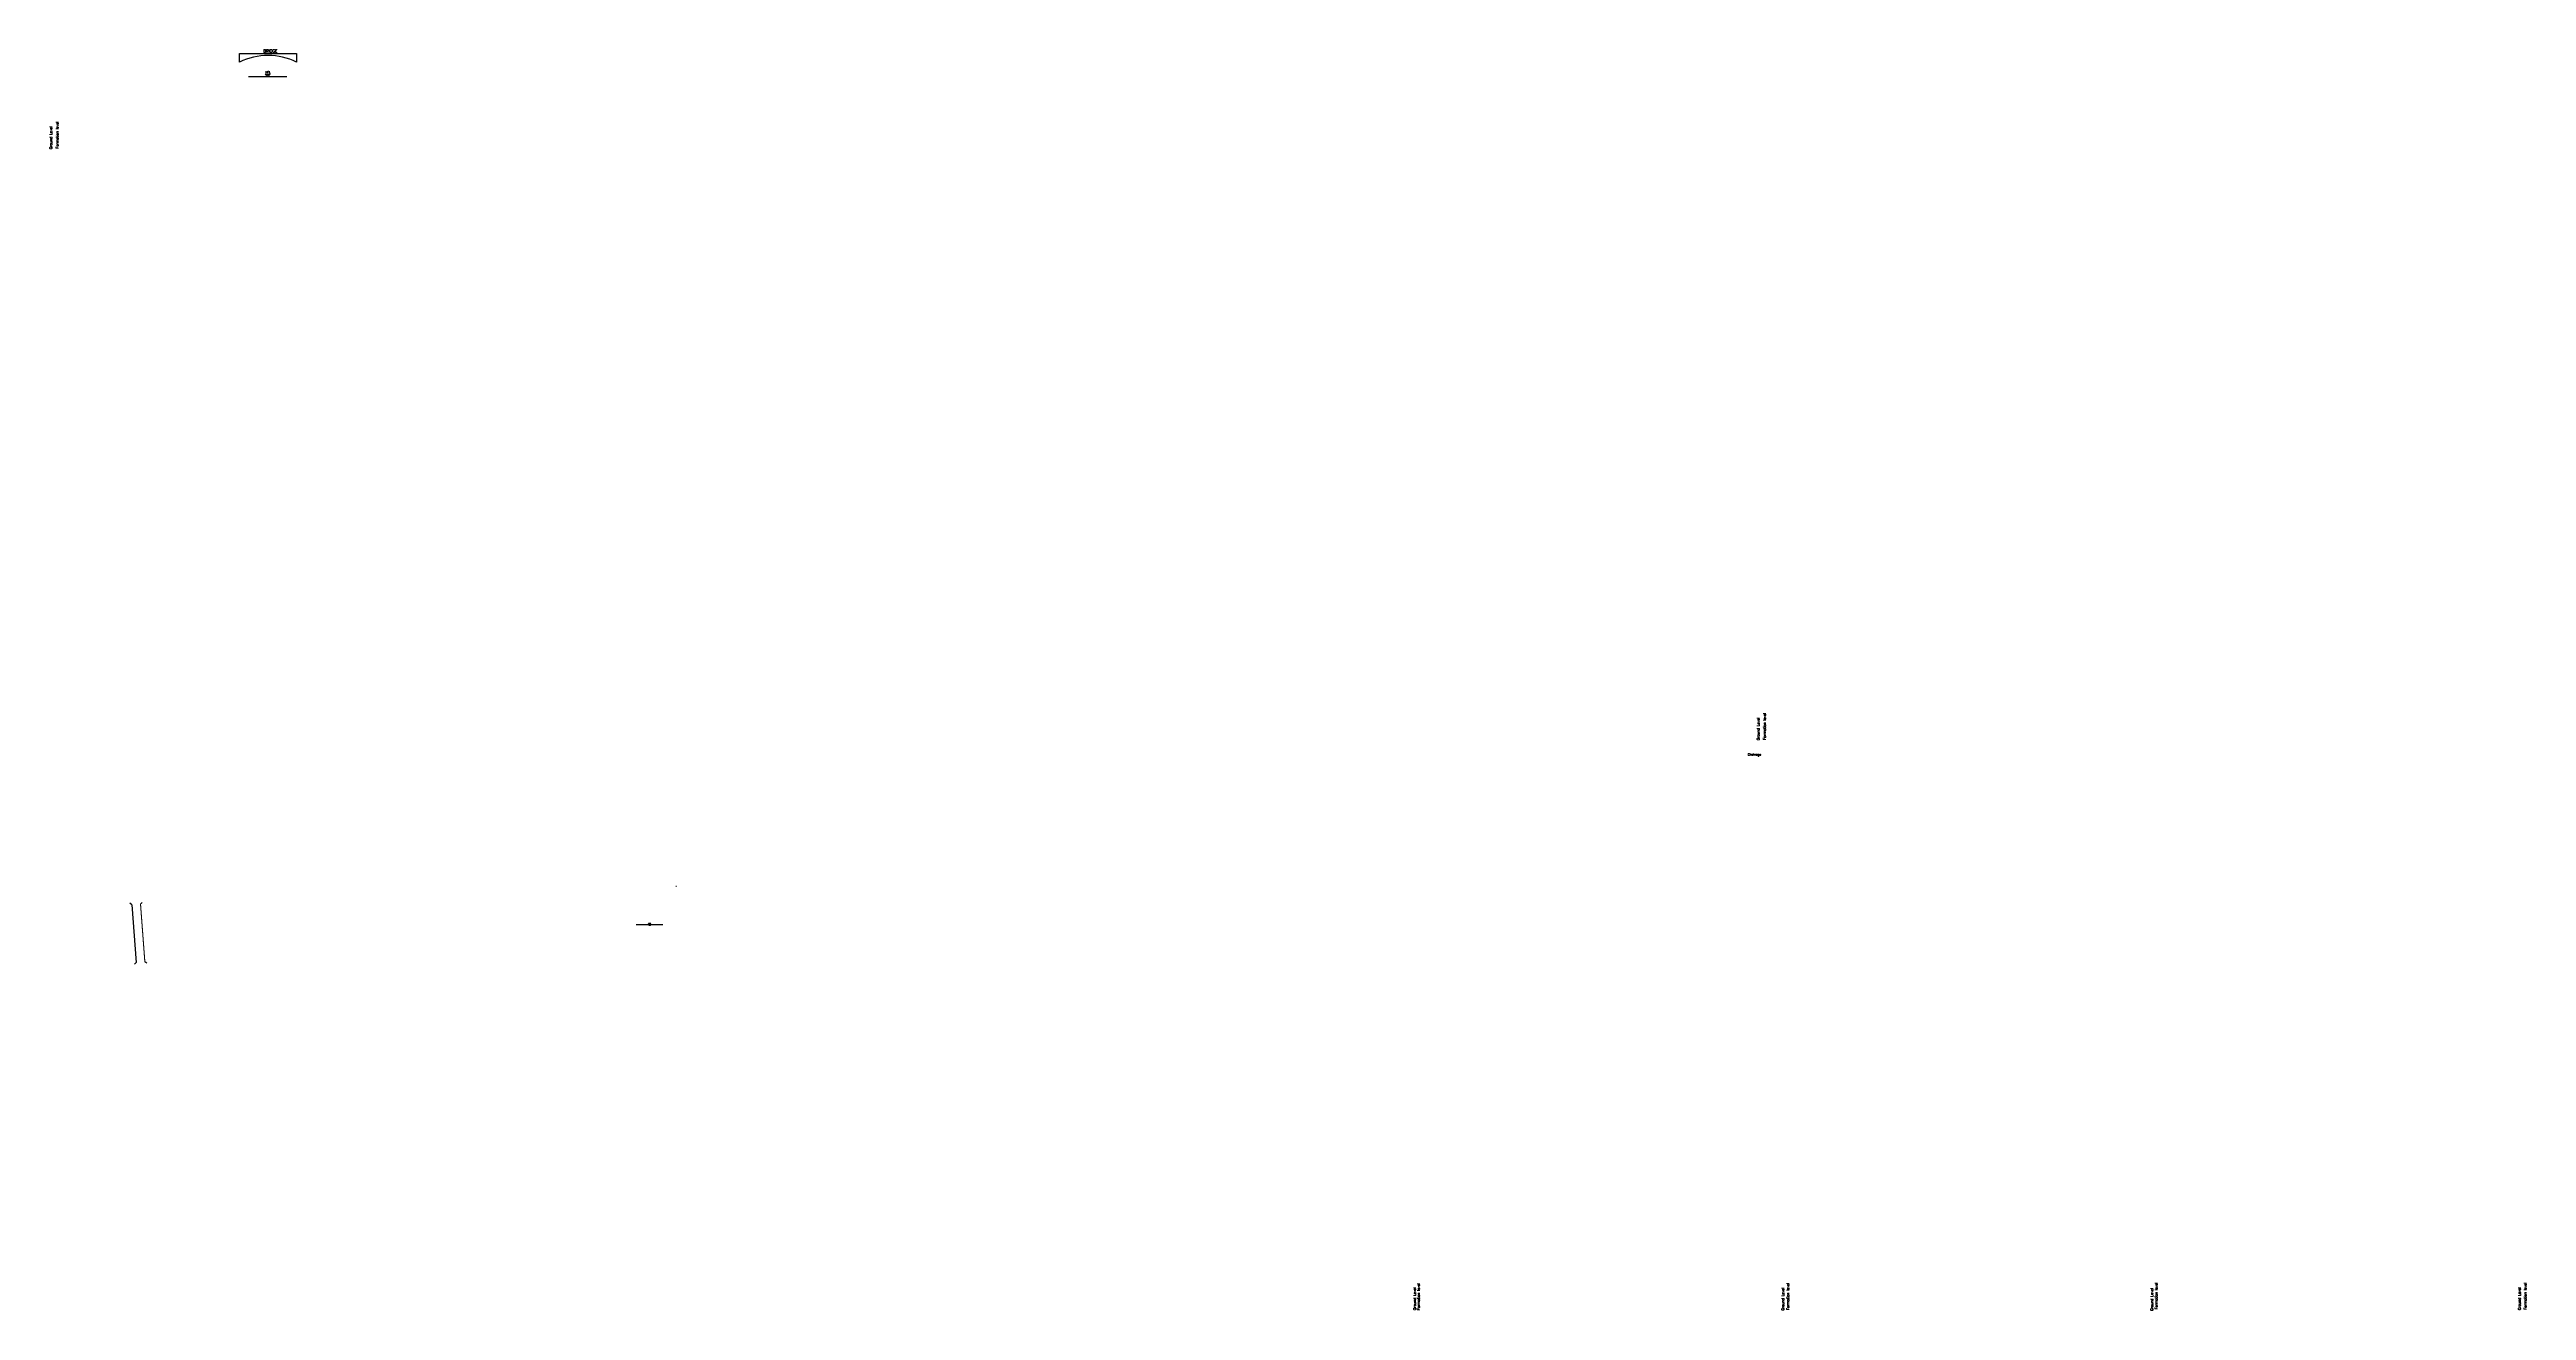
# Model space of a CAD drawing. Header units: metres. Extents: x 608182 to 630035, y 3058423 to 3064204.
# Drawn here: x 627175 to 630035, y 3062748 to 3064204 of the extents above.
import ezdxf

# ---------------------------------------------------------------- set-up
doc = ezdxf.new("R2010")
doc.units = ezdxf.units.M
doc.layers.add('C-ROAD', color=7, linetype='Continuous')
doc.styles.get("Standard").update_dxf_attribs({"font": 'simplex.shx'})

msp = doc.modelspace()

# ---------------------------------------------------------------- linework, layer by layer
at = {"layer": 'C-ROAD'}
for p, q in [((627269.8, 3063216.4, 1304.4), (627267.5, 3063218, 1306.4)), ((627279.8, 3063217.2, 1304.4), (627281.9, 3063219.1, 1306.4)), ((627279.8, 3063217.2, 1304.4), (627284.9, 3063150.4, 1304.4)), ((627852.2, 3063193.6), (627883.2, 3063193.6)), ((627867.7, 3063193.6), (627866.3, 3063195)), ((627866.3, 3063195), (627869.1, 3063195)), ((627866.5, 3063193.1), (627869.1, 3063193.1)), ((627867.1, 3063192.9), (627868.6, 3063192.9)), ((627867.5, 3063192.6), (627868, 3063192.6)), ((627867.7, 3063193.6), (627869.1, 3063195)), ((627272.9, 3063147.7, 1302.3), (627274.9, 3063149.6, 1304.4)), ((627287.2, 3063148.7, 1302.3), (627284.9, 3063150.4, 1304.4))]:
    msp.add_line(p, q, dxfattribs=at)

# ---------------------------------------------------------------- texts
at = {"layer": 'C-ROAD', "char_height": 3, "attachment_point": 1, "rotation": 90}
for s, width, heights, insert in [('Ground Level', 31.765, [0.2], (627175, 3064089.2)), ('Formation level', 32.47, [0], (627182.2, 3064089.8)), ('Ground Level', 31.765, [0.2], (629146.2, 3063406.3)), ('Formation level', 32.47, [0], (629153.5, 3063406.9)), ('Ground Level', 31.765, [0.2], (628749.5, 3062748.1)), ('Formation level', 32.47, [0], (628753.9, 3062748.1)), ('Ground Level', 31.765, [0.2], (629174.6, 3062747.7)), ('Formation level', 32.47, [0], (629180.4, 3062748.2)), ('Ground Level', 31.765, [0.2], (629600.5, 3062747.3)), ('Formation level', 32.47, [0], (629605.6, 3062748.9)), ('Ground Level', 31.765, [0.2], (630024.9, 3062748.2)), ('Formation level', 32.47, [0], (630031.6, 3062748.6))]:
    msp.add_mtext_dynamic_manual_height_columns(s, width=width, gutter_width=1, heights=heights, dxfattribs=dict(at, insert=insert))
at = {"layer": 'C-ROAD', "insert": (629135.6, 3063391.1), "char_height": 2.5, "attachment_point": 1}
msp.add_mtext_dynamic_manual_height_columns('Chainage', width=19.304, gutter_width=1, heights=[0], dxfattribs=at)

# ---------------------------------------------------------------- wipeouts: each hides what was drawn before it
msp.add_wipeout([(627395.6, 3064199.7), (627457.9, 3064199.7), (627453.6, 3064186.6), (627452.7, 3064183.8), (627451.3, 3064181.4), (627447.7, 3064168.2), (627445.3, 3064162.5), (627434.6, 3064127.1), (627414.5, 3064137.5), (627405.8, 3064171.7), (627400.7, 3064176.8), (627397.8, 3064192)])
for points in [[(627836.3, 3063237.9), (627839.6, 3063229.9), (627849.9, 3063235.5), (627882.8, 3063236.1), (627896.1, 3063230.1), (627899.8, 3063236.4), (627898.6, 3063237.9), (627842, 3063235.8)], [(629179.4, 3062833.9), (629179.4, 3062833.8), (629181.3, 3062827.9), (629187.4, 3062810.5), (629189.5, 3062804.7), (629192.4, 3062799.7), (629206.6, 3062795.1), (629208.3, 3062799.9), (629211.3, 3062810.4), (629212, 3062811.5), (629216.1, 3062823.2), (629216.6, 3062823.9), (629218.9, 3062832.7), (629220.9, 3062836), (629223.7, 3062846.2), (629224.3, 3062847.3), (629228.2, 3062859.1), (629225.1, 3062863.8), (629185.6, 3062863.7), (629179.8, 3062863.3)], [(628970.3, 3062801.8), (628970.7, 3062798.6), (628972.5, 3062794.8), (628971.9, 3062792), (628977.3, 3062789.6), (628979.3, 3062791.5), (628979.3, 3062791.5), (628979.2, 3062799.4), (628975.9, 3062803.8)]]:
    msp.add_wipeout(points).dxf.layer = 'C-ROAD'

# ---------------------------------------------------------------- next in the draw order: linework, layer by layer
at = {"color": 7}
for p, q in [((627404.6, 3064173.2), (627449, 3064173.2)), ((627426.8, 3064173.2), (627423.8, 3064175.8)), ((627423.8, 3064175.8), (627429.8, 3064175.8)), ((627426.8, 3064173.2), (627429.8, 3064175.8)), ((627429.8, 3064175.8), (627429.8, 3064175.8))]:
    msp.add_line(p, q, dxfattribs=at)
at = {"layer": 'C-ROAD'}
msp.add_line((627898, 3063237.9), (627898.6, 3063237.9), dxfattribs=at)
msp.add_lwpolyline([(627460.2, 3064199.7), (627460.2, 3064189.7, 0.232591), (627394.3, 3064189.7), (627394.3, 3064199.7), (627457.8, 3064199.7)], format="xyb", close=True, dxfattribs=at)

# ---------------------------------------------------------------- next in the draw order: texts
at = {"color": 7, "attachment_point": 1}
for s, width, insert, char_height in [('BRIDGE', 43.874, (627421.6, 3064204.3), 3.5), ('HFL', 12.576, (627424.1, 3064179.3), 2.5)]:
    msp.add_mtext_dynamic_manual_height_columns(s, width=width, gutter_width=1, heights=[0], dxfattribs=dict(at, insert=insert, char_height=char_height))

# ---------------------------------------------------------------- next in the draw order: wipeouts: each hides what was drawn before it
msp.add_wipeout([(627280.6, 3063217.2), (627285.6, 3063150.4), (627300.9, 3063195.7), (627287.5, 3063214.7)]).translate(0, 0, 1304.9).dxf.layer = 'C-ROAD'

# ---------------------------------------------------------------- next in the draw order: wipeouts: each hides what was drawn before it
msp.add_wipeout([(627270.3, 3063216.5), (627274.7, 3063149.6), (627260.2, 3063182.6), (627262.9, 3063211.6)]).translate(0, 0, 1304.4).dxf.layer = 'C-ROAD'

# ---------------------------------------------------------------- next in the draw order: linework, layer by layer
at = {"layer": 'C-ROAD'}
msp.add_line((627269.8, 3063216.4, 1304.4), (627274.9, 3063149.6, 1304.4), dxfattribs=at)

doc.saveas('drawing.dxf')
